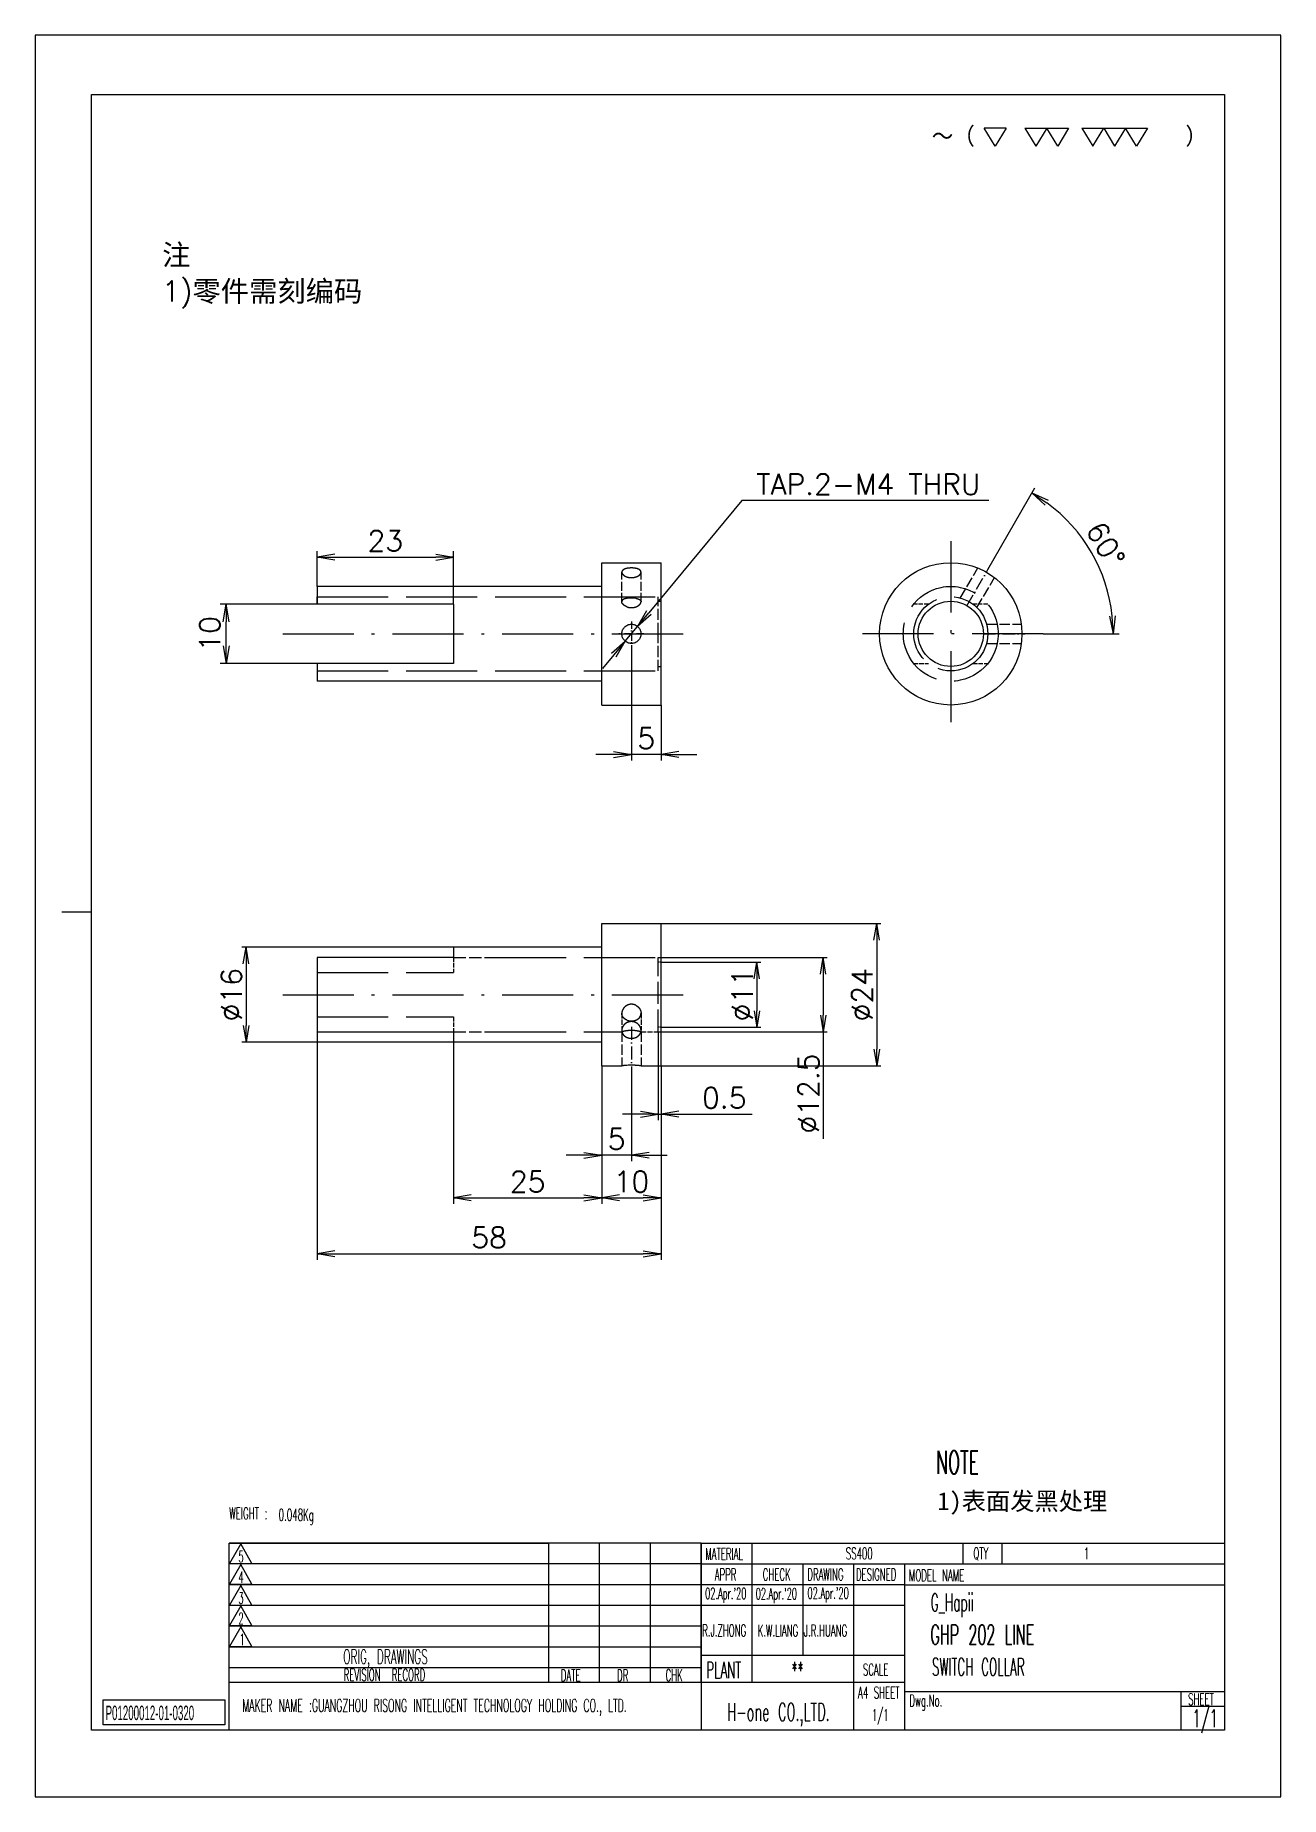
# Model space of a CAD drawing. Header units: millimetres. Extents: x 7914 to 16415, y -883 to 305.
# Drawn here: x 16205 to 16415, y -882.1 to -585.1 of the extents above; entities that cross this region are included whole.
import ezdxf
from ezdxf.enums import TextEntityAlignment as Align

# ---------------------------------------------------------------- set-up
doc = ezdxf.new("R2010")
doc.units = ezdxf.units.MM
for name, pattern in [('CENTER-HOKUTO', [23, 20, -1, 1, -1]), ('DASHDOT', [18.5, 12, -3, 0.5, -3]), ('DASHED', [15, 12, -3]), ('HIDDEN-HOKUTO', [3.8, 2.5, -1.3])]:
    doc.linetypes.add(name, pattern=pattern)
for name, color, linetype in [('6', 2, 'Continuous'), ('title_frame', 7, 'Continuous'), ('word_dim', 253, 'Continuous')]:
    doc.layers.add(name, color=color, linetype=linetype)
for name, color, linetype, lineweight in [('AM_7', 2, 'CENTER-HOKUTO', 30), ('AM_HID', 1, 'HIDDEN-HOKUTO', 25), ('AM_VIS', 7, 'Continuous', 30)]:
    doc.layers.add(name, color=color, linetype=linetype, lineweight=lineweight)
doc.styles.add('MX_NOTE_STANDARD', font='txt.shx', dxfattribs={"bigfont": 'bigfont.shx'})
doc.styles.get("Standard").update_dxf_attribs({"font": 'romans.shx', "bigfont": 'bigfont.shx'})
doc.dimstyles.new('HKT 1-1', dxfattribs={"dimtxt": 3.5, "dimasz": 3, "dimexe": 1, "dimexo": 0, "dimgap": 1, "dimtad": 3, "dimdsep": 46, "dimtxsty": 'Standard', "dimblk1": 'OPEN', "dimblk2": 'OPEN', "dimsah": 1, "dimcen": 0, "dimclrd": 256, "dimclre": 256, "dimclrt": 3, "dimazin": 2, "dimtfac": 1, "dimtmove": 0, "dimatfit": 3, "dimldrblk": 'OPEN', "dimfxl": 0, "dimtolj": 1, "dimlwd": 25, "dimlwe": 25, "dimarcsym": 0})
doc.dimstyles.new('HKT 1-1$3', dxfattribs={"dimtxt": 3.5, "dimasz": 3, "dimexe": 1, "dimexo": 0, "dimgap": 1, "dimtad": 3, "dimtoh": 1, "dimdsep": 46, "dimtxsty": 'Standard', "dimblk1": 'OPEN', "dimblk2": 'OPEN', "dimsah": 1, "dimcen": 0, "dimclrd": 256, "dimclre": 256, "dimclrt": 3, "dimazin": 2, "dimtfac": 1, "dimtmove": 0, "dimatfit": 3, "dimldrblk": 'OPEN', "dimfxl": 0, "dimtolj": 1, "dimlwd": 25, "dimlwe": 25, "dimarcsym": 0})

msp = doc.modelspace()

# ---------------------------------------------------------------- texts
at = {"ltscale": 2, "char_height": 3.5, "attachment_point": 1}
for s, insert, width in [('{\\fSimSun|b0|i0|c134|p2;\\C3;注}', (16226.364, -620.386), 10.36469), ('{\\Fromans,bigfont|c134;\\C3;1)\\fSimSun|b0|i0|c134|p2;零件需刻编码}', (16226.364, -626.517), 96.90613)]:
    msp.add_mtext(s, dxfattribs=dict(at, insert=insert, width=width))
at = {"linetype": 'Continuous', "insert": (16355.935, -849.839), "char_height": 3, "width": 50.9, "attachment_point": 4}
msp.add_mtext('{\\W0.5;\\C3;G_Hapii }', dxfattribs=at)
at = {"layer": 'title_frame', "color": 3, "style": 'MX_NOTE_STANDARD'}
for s, height, width, p in [('NOTE', 3.92, 0.545, (16356.852, -827.683)), ('WEIGHT : ', 2, 0.5341, (16237.657, -835.333)), ('0.048Kg', 2, 0.5341, (16245.999, -835.566)), ('MATERIAL', 1.9728, 0.5341, (16317.93, -842.147)), ('SS400', 1.9728, 0.5341, (16341.631, -842.061)), ('QTY', 1.9728, 0.5341, (16363.131, -842.061)), ('1', 1.973, 0.5341, (16381.759, -842.061)), ('5', 1.918, 0.5341, (16239.218, -842.58)), ('4', 1.918, 0.5341, (16239.218, -846.057)), ('APPR', 1.9728, 0.5341, (16319.526, -845.618)), ('CHECK', 1.9728, 0.5341, (16327.622, -845.618)), ('DRAWING', 1.9728, 0.5341, (16335.141, -845.618)), ('DESIGNED', 1.9728, 0.5341, (16343.333, -845.618)), ('MODEL NAME', 1.9728, 0.5341, (16352.261, -845.769)), ('3', 1.918, 0.5341, (16239.218, -849.586)), ("02.Apr.'20", 1.9, 0.5341, (16317.905, -848.784)), ("02.Apr.'20", 1.9, 0.5341, (16326.433, -848.827)), ("02.Apr.'20", 1.9, 0.5341, (16335.166, -848.718)), ('2', 1.918, 0.5341, (16239.218, -853)), ('1', 1.918, 0.5341, (16239.414, -856.529)), ('GHP 202 LINE', 3.3, 0.5341, (16355.897, -856.409)), ('ORIG, DRAWINGS', 2.4112, 0.5341, (16256.907, -859.698)), ('REVISION  RECORD', 1.9728, 0.5341, (16256.957, -862.536)), ('DATE', 1.9728, 0.5341, (16293.57, -862.617)), ('DR', 1.9728, 0.5341, (16303.064, -862.628)), ('CHK', 1.9728, 0.5341, (16311.241, -862.594)), ('PLANT', 2.74, 0.5341, (16318.094, -862.09)), ('**', 2.74, 0.5341, (16332.451, -862.09)), ('SCALE', 1.9728, 0.5341, (16344.508, -861.641)), ('SWITCH COLLAR', 2.94, 0.5, (16356.145, -861.673)), ('A4 SHEET', 1.9728, 0.5341, (16343.687, -865.536)), ('MAKER NAME :GUANGZHOU RISONG INTELLIGENT TECHNOLOGY HOLDING CO., LTD.', 2.16, 0.5341, (16239.857, -867.793)), ('H-one CO.,LTD.', 3, 0.5341, (16321.614, -869.31)), ('1/1', 1.9728, 0.5341, (16346.039, -869.291)), ('Dwg.No.', 1.9728, 0.5341, (16352.347, -866.882)), ('SHEET', 1.9728, 0.5341, (16399.348, -866.648)), ('1/1', 3, 0.5341, (16400.065, -870.384))]:
    msp.add_text(s, height=height, dxfattribs=dict(at, width=width)).set_placement(p)
at = {"layer": 'title_frame', "color": 3, "style": 'MX_NOTE_STANDARD', "width": 0.5341}
for s, p in [('R.J.ZHONG ', (16321.59, -855.653)), ('K.W.LIANG', (16330.185, -855.675)), ('J.R.HUANG ', (16338.664, -855.671))]:
    msp.add_text(s, height=1.9728, dxfattribs=at).set_placement(p, align=Align.BOTTOM_CENTER)
at = {"layer": 'title_frame', "color": 3, "insert": (16216.815, -866.744), "char_height": 2.45, "width": 4.1107, "attachment_point": 1, "style": 'MX_NOTE_STANDARD'}
msp.add_mtext('{\\f3 of 9 Barcode|b0|i0|c0|p82;\\W0.5;P01200012-01-0320}', dxfattribs=at)
at = {"layer": 'word_dim', "ltscale": 2, "insert": (16357.072, -830.769), "char_height": 3, "width": 35.59967, "attachment_point": 1}
msp.add_mtext('{\\fSimSun|b0|i0|c134|p2;\\C3;1)表面发黑处理}', dxfattribs=at)

# ---------------------------------------------------------------- blocks, each defined once
blk = doc.blocks.new('\\M+18E64\\M+18FE3\\M+182B0\\M+18B4C\\M+18D86\\M+18169\\M+197CE\\M+1816A')
at = {"layer": '6', "color": 3}
for p, q in [((5.64, -0.64), (4.7, 0.92)), ((6.58, 0.92), (4.7, 0.92)), ((6.58, 0.92), (5.64, -0.64)), ((8.19, 0.92), (11.96, 0.92)), ((8.19, 0.92), (9.14, -0.64)), ((10.08, 0.92), (9.14, -0.64)), ((11.02, -0.64), (10.08, 0.92)), ((11.96, 0.92), (11.02, -0.64)), ((13.09, 0.92), (14.98, 0.92)), ((13.09, 0.92), (14.04, -0.64)), ((14.04, -0.64), (14.98, 0.92)), ((14.98, 0.92), (18.74, 0.92)), ((14.98, 0.92), (15.92, -0.64)), ((16.86, 0.92), (15.92, -0.64)), ((17.8, -0.64), (16.86, 0.92)), ((18.74, 0.92), (17.8, -0.64))]:
    blk.add_line(p, q, dxfattribs=at)
at = {"color": 3}
blk.add_text('\\M+18160\\M+18169\\M+18140             \\M+1816A', height=1.68, dxfattribs=at).set_placement((0.19, -0.66))
blk = doc.blocks.new('_Open')
at = {"color": 0, "lineweight": -2}
for p, q in [((-1, 0.167), (0, 0)), ((-1, -0.167), (0, 0)), ((0, 0), (-1, 0))]:
    blk.add_line(p, q, dxfattribs=at)
blk = doc.blocks.new('*D304')
at = {"layer": 'DEFPOINTS', "color": 0, "ltscale": 2}
for p in [(16237.16, -681.04), (16252.48, -681.04), (16252.48, -691.04)]:
    blk.add_point(p, dxfattribs=at)
at = {"layer": 'word_dim', "lineweight": 25, "ltscale": 2}
for p, q in [((16252.48, -681.04), (16236.16, -681.04)), ((16237.16, -688.04), (16237.16, -684.04)), ((16252.48, -691.04), (16236.16, -691.04))]:
    blk.add_line(p, q, dxfattribs=at)
at = {"layer": 'word_dim', "lineweight": 25, "ltscale": 2, "xscale": 3, "yscale": 3, "zscale": 3}
for p, rotation in [((16237.16, -681.04), 90), ((16237.16, -691.04), 270)]:
    blk.add_blockref('_Open', p, dxfattribs=dict(at, rotation=rotation))
at = {"layer": 'word_dim', "color": 3, "ltscale": 2, "insert": (16234.41, -686.04), "char_height": 3.5, "attachment_point": 5, "rotation": 90}
blk.add_mtext('\\A1;10', dxfattribs=at)
blk = doc.blocks.new('*D305')
at = {"layer": 'DEFPOINTS', "color": 0, "ltscale": 2}
for p in [(16275.48, -673.11), (16252.48, -678.04), (16275.48, -681.04)]:
    blk.add_point(p, dxfattribs=at)
at = {"layer": 'word_dim', "lineweight": 25, "ltscale": 2}
for p, q in [((16252.48, -678.04), (16252.48, -672.11)), ((16255.48, -673.11), (16272.48, -673.11)), ((16275.48, -681.04), (16275.48, -672.11))]:
    blk.add_line(p, q, dxfattribs=at)
at = {"layer": 'word_dim', "lineweight": 25, "ltscale": 2, "xscale": 3, "yscale": 3, "zscale": 3, "rotation": 180}
blk.add_blockref('_Open', (16252.48, -673.11), dxfattribs=at)
at = {"layer": 'word_dim', "lineweight": 25, "ltscale": 2, "xscale": 3, "yscale": 3, "zscale": 3}
blk.add_blockref('_Open', (16275.48, -673.11), dxfattribs=at)
at = {"layer": 'word_dim', "color": 3, "ltscale": 2, "insert": (16263.98, -670.36), "char_height": 3.5, "attachment_point": 5}
blk.add_mtext('\\A1;23', dxfattribs=at)
blk = doc.blocks.new('*D306')
at = {"layer": 'DEFPOINTS', "color": 0, "ltscale": 2}
for p in [(16305.48, -688.15), (16310.48, -698.04), (16305.48, -706.4)]:
    blk.add_point(p, dxfattribs=at)
at = {"layer": 'word_dim', "lineweight": 25, "ltscale": 2}
for p, q in [((16305.48, -688.15), (16305.48, -707.4)), ((16310.48, -698.04), (16310.48, -707.4)), ((16302.48, -706.4), (16299.48, -706.4)), ((16310.48, -706.4), (16305.48, -706.4)), ((16313.48, -706.4), (16316.48, -706.4))]:
    blk.add_line(p, q, dxfattribs=at)
at = {"layer": 'word_dim', "lineweight": 25, "ltscale": 2, "xscale": 3, "yscale": 3, "zscale": 3}
blk.add_blockref('_Open', (16305.48, -706.4), dxfattribs=at)
at = {"layer": 'word_dim', "lineweight": 25, "ltscale": 2, "xscale": 3, "yscale": 3, "zscale": 3, "rotation": 180}
blk.add_blockref('_Open', (16310.48, -706.4), dxfattribs=at)
at = {"layer": 'word_dim', "color": 3, "ltscale": 2, "insert": (16307.98, -703.65), "char_height": 3.5, "attachment_point": 5}
blk.add_mtext('\\A1;5', dxfattribs=at)
blk = doc.blocks.new('*D307')
at = {"layer": 'DEFPOINTS', "color": 0, "ltscale": 2}
for p in [(16306.51, -684.79), (16304.44, -687.29)]:
    blk.add_point(p, dxfattribs=at)
at = {"layer": 'word_dim', "lineweight": 25, "ltscale": 2}
for p, q in [((16324.12, -663.57), (16308.43, -682.48)), ((16365.72, -663.57), (16324.12, -663.57)), ((16304.44, -687.29), (16306.51, -684.79)), ((16302.53, -689.59), (16300.61, -691.9))]:
    blk.add_line(p, q, dxfattribs=at)
at = {"layer": 'word_dim', "lineweight": 25, "ltscale": 2, "xscale": 3, "yscale": 3, "zscale": 3}
for p, rotation in [((16306.51, -684.79), 230.3130372418511), ((16304.44, -687.29), 50.31303724185107)]:
    blk.add_blockref('_Open', p, dxfattribs=dict(at, rotation=rotation))
at = {"layer": 'word_dim', "color": 3, "ltscale": 2, "insert": (16345.42, -660.82), "char_height": 3.5, "attachment_point": 5}
blk.add_mtext('\\A1;TAP{\\Fromans,bigfont|c134;.2-}M{\\Fromans,bigfont|c134;4} THRU', dxfattribs=at)
blk = doc.blocks.new('*D308')
at = {"layer": 'DEFPOINTS', "color": 0, "ltscale": 2}
for p in [(16365.57, -675.21), (16385.07, -676.67), (16362.04, -681.32), (16343.72, -686.04), (16374.92, -686.04)]:
    blk.add_point(p, dxfattribs=at)
at = {"layer": 'word_dim', "lineweight": 25, "ltscale": 2}
for p, q in [((16365.57, -675.21), (16373.52, -661.44)), ((16374.92, -686.04), (16387.72, -686.04))]:
    blk.add_line(p, q, dxfattribs=at)
blk.add_arc((16359.32, -686.04), 27.4, 6.2758, 53.7242, dxfattribs=at)
at = {"layer": 'word_dim', "lineweight": 25, "ltscale": 2, "xscale": 3, "yscale": 3, "zscale": 3}
for p, rotation in [((16373.02, -662.31), 146.8621121451838), ((16386.72, -686.04), 273.1378913697323)]:
    blk.add_blockref('_Open', p, dxfattribs=dict(at, rotation=rotation))
at = {"layer": 'word_dim', "color": 3, "ltscale": 2, "insert": (16385.43, -670.96), "char_height": 3.5, "attachment_point": 5, "rotation": 300}
blk.add_mtext('\\A1;60°', dxfattribs=at)
blk = doc.blocks.new('*D309')
at = {"layer": 'DEFPOINTS', "color": 0, "ltscale": 2}
for p in [(16310.48, -734.88), (16310.48, -758.88), (16346.83, -758.88)]:
    blk.add_point(p, dxfattribs=at)
at = {"layer": 'word_dim', "lineweight": 25, "ltscale": 2}
for p, q in [((16310.48, -734.88), (16347.53, -734.88)), ((16346.83, -737.68), (16346.83, -756.08)), ((16310.48, -758.88), (16347.53, -758.88))]:
    blk.add_line(p, q, dxfattribs=at)
at = {"layer": 'word_dim', "lineweight": 25, "ltscale": 2, "xscale": 2.8, "yscale": 2.8, "zscale": 2.8}
for p, rotation in [((16346.83, -734.88), 90), ((16346.83, -758.88), 270)]:
    blk.add_blockref('_Open', p, dxfattribs=dict(at, rotation=rotation))
at = {"layer": 'word_dim', "color": 3, "ltscale": 2, "insert": (16344.38, -746.88), "char_height": 3.5, "attachment_point": 5, "rotation": 90}
blk.add_mtext('\\A1;%%c24', dxfattribs=at)
blk = doc.blocks.new('*D310')
at = {"layer": 'DEFPOINTS', "color": 0, "ltscale": 2}
for p in [(16310.48, -741.38), (16310.48, -752.38), (16326.62, -752.38)]:
    blk.add_point(p, dxfattribs=at)
at = {"layer": 'word_dim', "lineweight": 25, "ltscale": 2}
for p, q in [((16310.48, -741.38), (16327.32, -741.38)), ((16326.62, -744.18), (16326.62, -749.58)), ((16310.48, -752.38), (16327.32, -752.38))]:
    blk.add_line(p, q, dxfattribs=at)
at = {"layer": 'word_dim', "lineweight": 25, "ltscale": 2, "xscale": 2.8, "yscale": 2.8, "zscale": 2.8}
for p, rotation in [((16326.62, -741.38), 90), ((16326.62, -752.38), 270)]:
    blk.add_blockref('_Open', p, dxfattribs=dict(at, rotation=rotation))
at = {"layer": 'word_dim', "color": 3, "ltscale": 2, "insert": (16324.17, -746.88), "char_height": 3.5, "attachment_point": 5, "rotation": 90}
blk.add_mtext('\\A1;%%c11', dxfattribs=at)
blk = doc.blocks.new('*D311')
at = {"layer": 'DEFPOINTS', "color": 0, "ltscale": 2}
for p in [(16309.98, -740.63), (16309.98, -753.13), (16337.8, -753.13)]:
    blk.add_point(p, dxfattribs=at)
at = {"layer": 'word_dim', "lineweight": 25, "ltscale": 2}
for p, q in [((16309.98, -740.63), (16338.49, -740.63)), ((16337.8, -743.43), (16337.8, -750.33)), ((16309.98, -753.13), (16338.49, -753.13)), ((16337.8, -753.13), (16337.8, -771.16))]:
    blk.add_line(p, q, dxfattribs=at)
at = {"layer": 'word_dim', "lineweight": 25, "ltscale": 2, "xscale": 2.8, "yscale": 2.8, "zscale": 2.8}
for p, rotation in [((16337.8, -740.63), 90), ((16337.8, -753.13), 270)]:
    blk.add_blockref('_Open', p, dxfattribs=dict(at, rotation=rotation))
at = {"layer": 'word_dim', "color": 3, "ltscale": 2, "insert": (16335.35, -763.54), "char_height": 3.5, "attachment_point": 5, "rotation": 90}
blk.add_mtext('\\A1;%%c12.5', dxfattribs=at)
blk = doc.blocks.new('*D312')
at = {"layer": 'DEFPOINTS', "color": 0, "ltscale": 2}
for p in [(16309.98, -753.13), (16310.48, -758.88), (16310.48, -767.03)]:
    blk.add_point(p, dxfattribs=at)
at = {"layer": 'word_dim', "lineweight": 25, "ltscale": 2}
for p, q in [((16309.98, -753.13), (16309.98, -768.03)), ((16310.48, -758.88), (16310.48, -768.03)), ((16306.98, -767.03), (16303.98, -767.03)), ((16309.98, -767.03), (16310.48, -767.03)), ((16313.48, -767.03), (16325.81, -767.03))]:
    blk.add_line(p, q, dxfattribs=at)
at = {"layer": 'word_dim', "lineweight": 25, "ltscale": 2, "xscale": 3, "yscale": 3, "zscale": 3}
blk.add_blockref('_Open', (16309.98, -767.03), dxfattribs=at)
at = {"layer": 'word_dim', "lineweight": 25, "ltscale": 2, "xscale": 3, "yscale": 3, "zscale": 3, "rotation": 180}
blk.add_blockref('_Open', (16310.48, -767.03), dxfattribs=at)
at = {"layer": 'word_dim', "color": 3, "ltscale": 2, "insert": (16321.14, -764.28), "char_height": 3.5, "attachment_point": 5}
blk.add_mtext('\\A1;0.5', dxfattribs=at)
blk = doc.blocks.new('*D313')
at = {"layer": 'DEFPOINTS', "color": 0, "ltscale": 2}
for p in [(16300.48, -758.88), (16305.48, -759.47), (16300.48, -773.96)]:
    blk.add_point(p, dxfattribs=at)
at = {"layer": 'word_dim', "lineweight": 25, "ltscale": 2}
for p, q in [((16300.48, -758.88), (16300.48, -774.96)), ((16305.48, -759.47), (16305.48, -774.96)), ((16297.48, -773.96), (16294.48, -773.96)), ((16305.48, -773.96), (16300.48, -773.96)), ((16308.48, -773.96), (16311.48, -773.96))]:
    blk.add_line(p, q, dxfattribs=at)
at = {"layer": 'word_dim', "lineweight": 25, "ltscale": 2, "xscale": 3, "yscale": 3, "zscale": 3}
blk.add_blockref('_Open', (16300.48, -773.96), dxfattribs=at)
at = {"layer": 'word_dim', "lineweight": 25, "ltscale": 2, "xscale": 3, "yscale": 3, "zscale": 3, "rotation": 180}
blk.add_blockref('_Open', (16305.48, -773.96), dxfattribs=at)
at = {"layer": 'word_dim', "color": 3, "ltscale": 2, "insert": (16302.98, -771.21), "char_height": 3.5, "attachment_point": 5}
blk.add_mtext('\\A1;5', dxfattribs=at)
blk = doc.blocks.new('*D314')
at = {"layer": 'DEFPOINTS', "color": 0, "ltscale": 2}
for p in [(16300.48, -758.88), (16310.48, -758.88), (16310.48, -781.15)]:
    blk.add_point(p, dxfattribs=at)
at = {"layer": 'word_dim', "lineweight": 25, "ltscale": 2}
for p, q in [((16300.48, -758.88), (16300.48, -782.15)), ((16310.48, -758.88), (16310.48, -782.15)), ((16303.48, -781.15), (16307.48, -781.15))]:
    blk.add_line(p, q, dxfattribs=at)
at = {"layer": 'word_dim', "lineweight": 25, "ltscale": 2, "xscale": 3, "yscale": 3, "zscale": 3, "rotation": 180}
blk.add_blockref('_Open', (16300.48, -781.15), dxfattribs=at)
at = {"layer": 'word_dim', "lineweight": 25, "ltscale": 2, "xscale": 3, "yscale": 3, "zscale": 3}
blk.add_blockref('_Open', (16310.48, -781.15), dxfattribs=at)
at = {"layer": 'word_dim', "color": 3, "ltscale": 2, "insert": (16305.48, -778.4), "char_height": 3.5, "attachment_point": 5}
blk.add_mtext('\\A1;10', dxfattribs=at)
blk = doc.blocks.new('*D315')
at = {"layer": 'DEFPOINTS', "color": 0, "ltscale": 2}
for p in [(16275.48, -754.88), (16300.48, -758.88), (16300.48, -781.15)]:
    blk.add_point(p, dxfattribs=at)
at = {"layer": 'word_dim', "lineweight": 25, "ltscale": 2}
for p, q in [((16275.48, -754.88), (16275.48, -782.15)), ((16300.48, -758.88), (16300.48, -782.15)), ((16278.48, -781.15), (16297.48, -781.15))]:
    blk.add_line(p, q, dxfattribs=at)
at = {"layer": 'word_dim', "lineweight": 25, "ltscale": 2, "xscale": 3, "yscale": 3, "zscale": 3, "rotation": 180}
blk.add_blockref('_Open', (16275.48, -781.15), dxfattribs=at)
at = {"layer": 'word_dim', "lineweight": 25, "ltscale": 2, "xscale": 3, "yscale": 3, "zscale": 3}
blk.add_blockref('_Open', (16300.48, -781.15), dxfattribs=at)
at = {"layer": 'word_dim', "color": 3, "ltscale": 2, "insert": (16287.98, -778.4), "char_height": 3.5, "attachment_point": 5}
blk.add_mtext('\\A1;25', dxfattribs=at)
blk = doc.blocks.new('*D316')
at = {"layer": 'DEFPOINTS', "color": 0, "ltscale": 2}
for p in [(16252.48, -753.12), (16310.48, -758.88), (16310.48, -790.57)]:
    blk.add_point(p, dxfattribs=at)
at = {"layer": 'word_dim', "lineweight": 25, "ltscale": 2}
for p, q in [((16252.48, -753.12), (16252.48, -791.57)), ((16310.48, -758.88), (16310.48, -791.57)), ((16255.48, -790.57), (16307.48, -790.57))]:
    blk.add_line(p, q, dxfattribs=at)
at = {"layer": 'word_dim', "lineweight": 25, "ltscale": 2, "xscale": 3, "yscale": 3, "zscale": 3, "rotation": 180}
blk.add_blockref('_Open', (16252.48, -790.57), dxfattribs=at)
at = {"layer": 'word_dim', "lineweight": 25, "ltscale": 2, "xscale": 3, "yscale": 3, "zscale": 3}
blk.add_blockref('_Open', (16310.48, -790.57), dxfattribs=at)
at = {"layer": 'word_dim', "color": 3, "ltscale": 2, "insert": (16281.48, -787.82), "char_height": 3.5, "attachment_point": 5}
blk.add_mtext('\\A1;58', dxfattribs=at)
blk = doc.blocks.new('*D317')
at = {"layer": 'DEFPOINTS', "color": 0, "ltscale": 2}
for p in [(16275.48, -738.88), (16240.5, -754.88), (16275.48, -754.88)]:
    blk.add_point(p, dxfattribs=at)
at = {"layer": 'word_dim', "lineweight": 25, "ltscale": 2}
for p, q in [((16275.48, -738.88), (16239.8, -738.88)), ((16240.5, -741.68), (16240.5, -752.08)), ((16275.48, -754.88), (16239.8, -754.88))]:
    blk.add_line(p, q, dxfattribs=at)
at = {"layer": 'word_dim', "lineweight": 25, "ltscale": 2, "xscale": 2.8, "yscale": 2.8, "zscale": 2.8}
for p, rotation in [((16240.5, -738.88), 90), ((16240.5, -754.88), 270)]:
    blk.add_blockref('_Open', p, dxfattribs=dict(at, rotation=rotation))
at = {"layer": 'word_dim', "color": 3, "ltscale": 2, "insert": (16238.05, -746.88), "char_height": 3.5, "attachment_point": 5, "rotation": 90}
blk.add_mtext('\\A1;%%c16', dxfattribs=at)

# ---------------------------------------------------------------- dimensions: what is measured, and where the dimension line sits
at = {"layer": 'word_dim', "ltscale": 2}
dim = msp.add_diameter_dim_2p(p1=(16304.442, -687.285), p2=(16306.513, -684.79), text='TAP{\\Fromans,bigfont|c134;.2-}M{\\Fromans,bigfont|c134;4} THRU', dimstyle='HKT 1-1$3', dxfattribs=at)
dim.commit()
dim.dimension.update_dxf_attribs({"geometry": '*D307', "text_midpoint": (16345.422, -663.569), "dimtype": 163})
dim = msp.add_angular_dim_2l(base=(16385.067, -676.666), line1=((16374.917, -686.038), (16343.717, -686.038)), line2=((16362.041, -681.32), (16365.569, -675.21)), dimstyle='HKT 1-1', dxfattribs=at)
dim.commit()
dim.dimension.update_dxf_attribs({"geometry": '*D308', "text_midpoint": (16385.43, -670.961)})
for base, p1, p2, picture, middle in [((16275.477, -673.109), (16252.477, -678.038), (16275.477, -681.038), '*D305', (16263.977, -670.359)), ((16305.477, -706.395), (16310.477, -698.038), (16305.477, -688.145), '*D306', (16307.977, -703.645)), ((16310.477, -790.565), (16252.477, -753.123), (16310.477, -758.878), '*D316', (16281.477, -787.815)), ((16310.477, -767.032), (16309.977, -753.128), (16310.477, -758.878), '*D312', (16321.144, -764.282)), ((16300.477, -781.152), (16275.477, -754.878), (16300.477, -758.878), '*D315', (16287.977, -778.402)), ((16300.477, -773.963), (16305.477, -759.474), (16300.477, -758.878), '*D313', (16302.977, -771.213)), ((16310.477, -781.152), (16300.477, -758.878), (16310.477, -758.878), '*D314', (16305.477, -778.402))]:
    dim = msp.add_linear_dim(base=base, p1=p1, p2=p2, dimstyle='HKT 1-1', dxfattribs=at)
    dim.commit()
    dim.dimension.update_dxf_attribs({"geometry": picture, "text_midpoint": middle})
dim = msp.add_linear_dim(base=(16237.157, -681.038), p1=(16252.477, -691.038), p2=(16252.477, -681.038), angle=90, dimstyle='HKT 1-1', dxfattribs=at)
dim.commit()
dim.dimension.update_dxf_attribs({"geometry": '*D304', "text_midpoint": (16234.407, -686.038)})
for base, p1, p2, picture, middle in [((16346.831, -758.878), (16310.477, -734.878), (16310.477, -758.878), '*D309', (16344.382, -746.878)), ((16240.503, -754.878), (16275.477, -738.878), (16275.477, -754.878), '*D317', (16238.053, -746.878)), ((16337.795, -753.128), (16309.977, -740.628), (16309.977, -753.128), '*D311', (16335.345, -763.544)), ((16326.618, -752.378), (16310.477, -741.378), (16310.477, -752.378), '*D310', (16324.168, -746.878))]:
    dim = msp.add_linear_dim(base=base, p1=p1, p2=p2, angle=90, text='%%c<>', dimstyle='HKT 1-1', override={"dimasz": 2.8, "dimexe": 0.69965, "dimgap": 0.69965}, dxfattribs=at)
    dim.commit()
    dim.dimension.update_dxf_attribs({"geometry": picture, "text_midpoint": middle})

# ---------------------------------------------------------------- linework, layer by layer
at = {"linetype": 'Continuous'}
msp.add_line((16351.558, -846.36), (16405.458, -846.36), dxfattribs=at)
at = {"layer": 'AM_7', "linetype": 'DASHDOT'}
for p, q in [((16359.317, -670.438), (16359.317, -701.638)), ((16246.677, -686.038), (16316.277, -686.038)), ((16374.917, -686.038), (16343.717, -686.038)), ((16246.677, -746.878), (16316.277, -746.878))]:
    msp.add_line(p, q, dxfattribs=at)
at = {"layer": 'AM_7', "linetype": 'DASHDOT', "ltscale": 0.176385}
for p, q in [((16362.041, -681.32), (16365.569, -675.21)), ((16364.765, -686.038), (16371.821, -686.038))]:
    msp.add_line(p, q, dxfattribs=at)
at = {"layer": 'AM_7', "linetype": 'DASHDOT', "ltscale": 0.105365}
for p, q in [((16307.585, -686.038), (16303.37, -686.038)), ((16305.477, -683.93), (16305.477, -688.145))]:
    msp.add_line(p, q, dxfattribs=at)
at = {"layer": 'AM_7', "linetype": 'DASHDOT', "ltscale": 0.178893}
msp.add_line((16305.477, -752.318), (16305.477, -759.474), dxfattribs=at)
at = {"layer": 'AM_HID', "linetype": 'DASHED', "ltscale": 0.124491}
for p, q in [((16303.856, -680.625), (16303.856, -675.645)), ((16307.098, -680.625), (16307.098, -675.645))]:
    msp.add_line(p, q, dxfattribs=at)
at = {"layer": 'AM_HID', "linetype": 'DASHED', "ltscale": 0.146346}
msp.add_line((16360.931, -680), (16363.858, -674.93), dxfattribs=at)
at = {"layer": 'AM_HID', "linetype": 'DASHED', "ltscale": 0.146347}
for p, q in [((16363.739, -681.621), (16366.666, -676.551)), ((16365.353, -684.417), (16371.207, -684.417)), ((16365.353, -687.659), (16371.207, -687.659))]:
    msp.add_line(p, q, dxfattribs=at)
at = {"layer": 'AM_HID', "linetype": 'DASHED'}
for p, q in [((16252.477, -679.788), (16282.477, -679.788)), ((16282.477, -679.788), (16309.977, -679.788)), ((16252.477, -692.288), (16309.977, -692.288)), ((16275.477, -740.633), (16252.477, -740.633)), ((16282.477, -740.628), (16309.977, -740.628)), ((16252.477, -743.128), (16275.477, -743.128)), ((16252.477, -743.128), (16275.477, -743.128)), ((16252.477, -750.628), (16275.477, -750.628)), ((16252.477, -750.628), (16275.477, -750.628)), ((16282.477, -753.128), (16303.856, -753.128))]:
    msp.add_line(p, q, dxfattribs=at)
at = {"layer": 'AM_HID', "linetype": 'DASHED', "ltscale": 0.15625}
for p, q in [((16309.977, -686.038), (16309.977, -679.788)), ((16309.977, -692.288), (16309.977, -686.038))]:
    msp.add_line(p, q, dxfattribs=at)
at = {"layer": 'AM_HID', "linetype": 'DASHED', "ltscale": 0.0125}
for p, q in [((16309.977, -680.538), (16310.477, -680.538)), ((16309.977, -691.538), (16310.477, -691.538)), ((16310.477, -741.378), (16309.977, -741.378)), ((16310.477, -752.378), (16309.977, -752.378))]:
    msp.add_line(p, q, dxfattribs=at)
at = {"layer": 'AM_HID', "linetype": 'DASHED', "ltscale": 0.062375}
for p, q in [((16355.567, -681.038), (16353.072, -681.038)), ((16365.562, -681.038), (16363.067, -681.038)), ((16353.072, -691.038), (16355.567, -691.038)), ((16363.067, -691.038), (16365.562, -691.038)), ((16275.477, -740.633), (16275.477, -743.128)), ((16275.477, -750.628), (16275.477, -753.123))]:
    msp.add_line(p, q, dxfattribs=at)
at = {"layer": 'AM_HID', "linetype": 'DASHED', "ltscale": 0.175}
for p, q in [((16275.477, -740.628), (16282.477, -740.628)), ((16275.477, -753.128), (16282.477, -753.128))]:
    msp.add_line(p, q, dxfattribs=at)
at = {"layer": 'AM_HID', "linetype": 'DASHED', "ltscale": 0.3125}
msp.add_line((16309.977, -753.128), (16309.977, -740.628), dxfattribs=at)
at = {"layer": 'AM_HID', "linetype": 'DASHED', "ltscale": 0.071875}
for p, q in [((16303.856, -750.003), (16303.856, -752.878)), ((16307.098, -750.003), (16307.098, -752.878))]:
    msp.add_line(p, q, dxfattribs=at)
at = {"layer": 'AM_HID', "linetype": 'DASHED', "ltscale": 0.14375}
for p, q in [((16303.856, -753.128), (16303.856, -758.878)), ((16307.098, -753.128), (16307.098, -758.878))]:
    msp.add_line(p, q, dxfattribs=at)
at = {"layer": 'AM_HID', "linetype": 'DASHED', "ltscale": 0.071975}
msp.add_line((16307.098, -753.128), (16309.977, -753.128), dxfattribs=at)
at = {"layer": 'AM_HID', "linetype": 'DASHED'}
for centre, radius in [((16359.317, -686.038), 8), ((16359.317, -686.038), 6.25), ((16305.477, -686.038), 1.621)]:
    msp.add_circle(centre, radius, dxfattribs=at)
for centre, radius, start, end in [((16305.573, -759.695), 6.788, 97.38568, 104.64683), ((16305.479, -759.178), 6.263, 82.89061, 105.01768), ((16305.475, -759.178), 6.263, 74.98232, 97.10939), ((16305.382, -759.695), 6.788, 75.35317, 82.61432), ((16305.496, -770.972), 12.204, 93.89373, 96.6056), ((16305.474, -770.74), 11.972, 86.26382, 88.54924), ((16305.464, -770.902), 12.135, 84.50403, 86.26584)]:
    msp.add_arc(centre, radius, start, end, dxfattribs=at)
for points, knots in [([(16306.254, -675.007), (16306.015, -674.956), (16305.753, -674.927), (16305.484, -674.918), (16304.958, -674.94), (16304.484, -675.046), (16304.271, -675.121), (16304.025, -675.266), (16303.897, -675.453), (16303.87, -675.515), (16303.856, -675.58), (16303.856, -675.645)], [0, 0, 0, 0, 0, 0, 2.3767685, 2.3767685, 2.3767685, 4.6626699, 4.6626699, 4.6626699, 5.6908897, 5.6908897, 5.6908897, 5.6908897, 5.6908897, 5.6908897]), ([(16303.856, -675.645), (16303.856, -675.734), (16303.881, -675.825), (16303.929, -675.916), (16304.07, -676.095), (16304.286, -676.25), (16304.413, -676.321), (16304.552, -676.381), (16304.7, -676.43)], [0, 0, 0, 0, 0, 0, 1.3452363, 1.3452363, 1.3452363, 2.7879598, 2.7879598, 2.7879598, 2.7879598, 2.7879598, 2.7879598]), ([(16304.7, -676.43), (16304.939, -676.509), (16305.201, -676.558), (16305.472, -676.572), (16306.002, -676.532), (16306.476, -676.366), (16306.686, -676.256), (16306.93, -676.064), (16307.058, -675.848), (16307.085, -675.78), (16307.098, -675.712), (16307.098, -675.645)], [0, 0, 0, 0, 0, 0, 2.3850246, 2.3850246, 2.3850246, 4.6978305, 4.6978305, 4.6978305, 5.7341209, 5.7341209, 5.7341209, 5.7341209, 5.7341209, 5.7341209]), ([(16307.098, -675.645), (16307.098, -675.558), (16307.075, -675.473), (16307.027, -675.393), (16306.884, -675.244), (16306.667, -675.129), (16306.54, -675.079), (16306.401, -675.039), (16306.254, -675.007)], [0, 0, 0, 0, 0, 0, 1.3334533, 1.3334533, 1.3334533, 2.7530209, 2.7530209, 2.7530209, 2.7530209, 2.7530209, 2.7530209]), ([(16306.254, -680.056), (16305.953, -680.007), (16305.617, -679.99), (16305.28, -679.989), (16304.719, -680.026), (16304.262, -680.152), (16304.1, -680.222), (16303.943, -680.345), (16303.873, -680.5), (16303.862, -680.541), (16303.856, -680.582), (16303.856, -680.625)], [0, 0, 0, 0, 0, 0, 2.9861481, 2.9861481, 2.9861481, 5.0374249, 5.0374249, 5.0374249, 5.7087759, 5.7087759, 5.7087759, 5.7087759, 5.7087759, 5.7087759]), ([(16306.254, -680.056), (16306.458, -680.089), (16306.646, -680.136), (16306.811, -680.2), (16306.988, -680.32), (16307.074, -680.477), (16307.09, -680.524), (16307.098, -680.574), (16307.098, -680.625)], [0, 0, 0, 0, 0, 0, 1.9665584, 1.9665584, 1.9665584, 2.7450088, 2.7450088, 2.7450088, 2.7450088, 2.7450088, 2.7450088]), ([(16304.7, -681.478), (16304.494, -681.4), (16304.307, -681.295), (16304.144, -681.172), (16303.968, -680.982), (16303.881, -680.786), (16303.865, -680.731), (16303.856, -680.677), (16303.856, -680.625)], [0, 0, 0, 0, 0, 0, 2.0218675, 2.0218675, 2.0218675, 2.8139921, 2.8139921, 2.8139921, 2.8139921, 2.8139921, 2.8139921]), ([(16304.7, -681.478), (16304.939, -681.57), (16305.203, -681.629), (16305.476, -681.646), (16306.011, -681.595), (16306.483, -681.4), (16306.69, -681.273), (16306.931, -681.06), (16307.058, -680.832), (16307.085, -680.761), (16307.098, -680.692), (16307.098, -680.625)], [0, 0, 0, 0, 0, 0, 2.4051669, 2.4051669, 2.4051669, 4.7407244, 4.7407244, 4.7407244, 5.7841565, 5.7841565, 5.7841565, 5.7841565, 5.7841565, 5.7841565]), ([(16306.254, -748.689), (16306.077, -748.593), (16305.884, -748.524), (16305.682, -748.485), (16305.273, -748.473), (16304.88, -748.586), (16304.694, -748.672), (16304.357, -748.894), (16304.102, -749.199), (16304, -749.366), (16303.906, -749.598), (16303.866, -749.836), (16303.859, -749.892), (16303.856, -749.947), (16303.856, -750.003)], [0, 0, 0, 0, 0, 0, 1.8178636, 1.8178636, 1.8178636, 3.6352769, 3.6352769, 3.6352769, 5.4311134, 5.4311134, 5.4311134, 5.980249, 5.980249, 5.980249, 5.980249, 5.980249, 5.980249]), ([(16304.7, -751.153), (16304.52, -751.079), (16304.354, -750.983), (16304.209, -750.863), (16304.012, -750.631), (16303.901, -750.355), (16303.871, -750.241), (16303.856, -750.122), (16303.856, -750.003)], [0, 0, 0, 0, 0, 0, 1.774684, 1.774684, 1.774684, 2.9336358, 2.9336358, 2.9336358, 2.9336358, 2.9336358, 2.9336358]), ([(16304.7, -751.153), (16304.938, -751.25), (16305.202, -751.308), (16305.477, -751.324), (16306.015, -751.276), (16306.489, -751.069), (16306.696, -750.927), (16306.935, -750.661), (16307.058, -750.338), (16307.085, -750.229), (16307.098, -750.116), (16307.098, -750.003)], [0, 0, 0, 0, 0, 0, 2.4045616, 2.4045616, 2.4045616, 4.76859, 4.76859, 4.76859, 5.8977761, 5.8977761, 5.8977761, 5.8977761, 5.8977761, 5.8977761]), ([(16306.254, -748.689), (16306.436, -748.786), (16306.602, -748.911), (16306.746, -749.059), (16306.941, -749.332), (16307.053, -749.636), (16307.083, -749.758), (16307.098, -749.881), (16307.098, -750.003)], [0, 0, 0, 0, 0, 0, 1.8181494, 1.8181494, 1.8181494, 2.9961376, 2.9961376, 2.9961376, 2.9961376, 2.9961376, 2.9961376]), ([(16306.254, -751.604), (16306.077, -751.514), (16305.885, -751.449), (16305.684, -751.413), (16305.278, -751.401), (16304.886, -751.505), (16304.699, -751.584), (16304.36, -751.793), (16304.103, -752.087), (16304, -752.249), (16303.906, -752.477), (16303.866, -752.711), (16303.859, -752.767), (16303.856, -752.822), (16303.856, -752.878)], [0, 0, 0, 0, 0, 0, 1.8043751, 1.8043751, 1.8043751, 3.6101012, 3.6101012, 3.6101012, 5.3892178, 5.3892178, 5.3892178, 5.9363529, 5.9363529, 5.9363529, 5.9363529, 5.9363529, 5.9363529]), ([(16303.856, -752.878), (16303.856, -753.029), (16303.88, -753.178), (16303.927, -753.323), (16304.066, -753.595), (16304.284, -753.82), (16304.41, -753.919), (16304.55, -754.001), (16304.7, -754.067)], [0, 0, 0, 0, 0, 0, 1.4597251, 1.4597251, 1.4597251, 2.9385014, 2.9385014, 2.9385014, 2.9385014, 2.9385014, 2.9385014]), ([(16304.7, -754.067), (16304.938, -754.172), (16305.2, -754.234), (16305.474, -754.253), (16306.011, -754.202), (16306.486, -753.979), (16306.693, -753.827), (16306.934, -753.548), (16307.058, -753.217), (16307.085, -753.105), (16307.098, -752.992), (16307.098, -752.878)], [0, 0, 0, 0, 0, 0, 2.3970132, 2.3970132, 2.3970132, 4.7647152, 4.7647152, 4.7647152, 5.893943, 5.893943, 5.893943, 5.893943, 5.893943, 5.893943]), ([(16307.098, -752.878), (16307.098, -752.695), (16307.064, -752.51), (16306.996, -752.332), (16306.831, -752.052), (16306.595, -751.822), (16306.49, -751.738), (16306.375, -751.665), (16306.254, -751.604)], [0, 0, 0, 0, 0, 0, 1.7682818, 1.7682818, 1.7682818, 2.9713004, 2.9713004, 2.9713004, 2.9713004, 2.9713004, 2.9713004])]:
    msp.add_open_spline(points, degree=5, knots=knots, dxfattribs=at)
at = {"layer": 'AM_VIS', "ltscale": 0.25}
for p, q in [((16300.477, -674.038), (16310.477, -674.038)), ((16300.477, -698.038), (16310.477, -698.038)), ((16300.477, -734.878), (16310.477, -734.878))]:
    msp.add_line(p, q, dxfattribs=at)
at = {"layer": 'AM_VIS', "ltscale": 0.3}
for p, q in [((16300.477, -686.038), (16300.477, -674.038)), ((16310.477, -686.038), (16310.477, -674.038)), ((16300.477, -698.038), (16300.477, -686.038)), ((16310.477, -698.038), (16310.477, -686.038)), ((16300.477, -746.878), (16300.477, -734.878)), ((16310.477, -746.878), (16310.477, -734.878)), ((16300.477, -758.878), (16300.477, -746.878)), ((16310.477, -758.878), (16310.477, -746.878))]:
    msp.add_line(p, q, dxfattribs=at)
at = {"layer": 'AM_VIS', "ltscale": 0.075}
for p, q in [((16252.477, -678.038), (16252.477, -681.038)), ((16252.477, -691.038), (16252.477, -694.038))]:
    msp.add_line(p, q, dxfattribs=at)
at = {"layer": 'AM_VIS'}
for p, q in [((16282.477, -678.038), (16252.477, -678.038)), ((16275.477, -681.038), (16252.477, -681.038)), ((16275.477, -691.038), (16252.477, -691.038)), ((16282.477, -694.038), (16252.477, -694.038)), ((16275.477, -740.633), (16252.477, -740.633)), ((16252.477, -753.123), (16275.477, -753.123)), ((16252.477, -753.123), (16275.477, -753.123))]:
    msp.add_line(p, q, dxfattribs=at)
at = {"layer": 'AM_VIS', "ltscale": 0.03125}
msp.add_line((16252.477, -681.038), (16252.477, -679.788), dxfattribs=at)
at = {"layer": 'AM_VIS', "ltscale": 0.45}
for p, q in [((16300.477, -678.038), (16282.477, -678.038)), ((16300.477, -694.038), (16282.477, -694.038)), ((16300.477, -738.878), (16282.477, -738.878)), ((16300.477, -754.878), (16282.477, -754.878))]:
    msp.add_line(p, q, dxfattribs=at)
at = {"layer": 'AM_VIS', "ltscale": 0.125}
for p, q in [((16275.477, -681.038), (16275.477, -686.038)), ((16275.477, -686.038), (16275.477, -691.038))]:
    msp.add_line(p, q, dxfattribs=at)
at = {"layer": 'AM_VIS', "ltscale": 0.043875}
for p, q in [((16275.477, -738.878), (16275.477, -740.633)), ((16275.477, -753.123), (16275.477, -754.878))]:
    msp.add_line(p, q, dxfattribs=at)
at = {"layer": 'AM_VIS', "ltscale": 0.175}
for p, q in [((16282.477, -738.878), (16275.477, -738.878)), ((16282.477, -754.878), (16275.477, -754.878))]:
    msp.add_line(p, q, dxfattribs=at)
at = {"layer": 'AM_VIS', "ltscale": 0.31225}
msp.add_line((16252.477, -740.633), (16252.477, -753.123), dxfattribs=at)
at = {"layer": 'AM_VIS', "ltscale": 0.000105307}
msp.add_line((16275.477, -740.632), (16275.477, -740.628), dxfattribs=at)
at = {"layer": 'AM_VIS', "ltscale": 0.084475}
for p, q in [((16300.477, -758.878), (16303.856, -758.878)), ((16307.098, -758.878), (16310.477, -758.878))]:
    msp.add_line(p, q, dxfattribs=at)
at = {"layer": 'AM_VIS', "ltscale": 0.005945}
msp.add_line((16304.092, -758.848), (16303.856, -758.878), dxfattribs=at)
at = {"layer": 'AM_VIS'}
for radius in [12, 5.5]:
    msp.add_circle((16359.317, -686.038), radius, dxfattribs=at)
for centre, radius, start, end in [((16305.522, -771.254), 12.488, 93.77302, 97.6649), ((16305.478, -770.681), 11.913, 88.55847, 93.90008), ((16305.475, -770.816), 12.049, 82.2549, 93.68525), ((16305.434, -771.196), 12.43, 82.30325, 84.49328)]:
    msp.add_arc(centre, radius, start, end, dxfattribs=at)
at = {"layer": 'title_frame'}
for p, q in [((16214.458, -595.11), (16405.458, -595.11)), ((16214.458, -870.86), (16214.458, -595.11)), ((16219.458, -595.11), (16405.458, -595.11)), ((16405.458, -595.11), (16405.458, -870.86)), ((16214.458, -732.985), (16209.458, -732.985)), ((16237.633, -870.86), (16237.633, -839.36)), ((16237.633, -839.36), (16291.533, -839.36)), ((16317.258, -839.36), (16237.633, -839.36)), ((16239.613, -839.483), (16237.733, -842.805)), ((16241.493, -842.805), (16239.613, -839.483)), ((16291.533, -862.86), (16291.533, -839.36)), ((16300.108, -862.86), (16300.108, -839.36)), ((16300.108, -862.86), (16300.108, -839.36)), ((16308.683, -862.86), (16308.683, -839.36)), ((16308.683, -862.86), (16308.683, -839.36)), ((16317.258, -839.36), (16317.258, -842.86)), ((16317.258, -862.86), (16317.258, -839.36)), ((16317.258, -839.36), (16317.258, -870.86)), ((16317.258, -839.36), (16317.258, -870.86)), ((16317.258, -839.36), (16405.458, -839.36)), ((16325.833, -862.86), (16325.833, -839.36)), ((16361.358, -839.36), (16361.358, -842.86)), ((16367.93, -839.36), (16367.93, -842.86)), ((16291.533, -842.86), (16237.633, -842.86)), ((16317.258, -842.86), (16237.633, -842.86)), ((16237.733, -842.805), (16241.493, -842.805)), ((16239.613, -842.96), (16237.733, -846.282)), ((16241.493, -846.282), (16239.613, -842.96)), ((16317.258, -842.86), (16405.458, -842.86)), ((16334.408, -858.263), (16334.408, -842.86)), ((16342.983, -870.86), (16342.983, -842.86)), ((16351.558, -870.86), (16351.558, -842.86)), ((16291.533, -846.36), (16237.633, -846.36)), ((16317.258, -846.36), (16237.633, -846.36)), ((16237.733, -846.282), (16241.493, -846.282)), ((16351.558, -846.36), (16317.258, -846.36)), ((16239.613, -846.49), (16237.733, -849.812)), ((16241.493, -849.812), (16239.613, -846.49)), ((16291.533, -849.86), (16237.633, -849.86)), ((16317.258, -849.86), (16237.633, -849.86)), ((16237.733, -849.812), (16241.493, -849.812)), ((16239.613, -849.903), (16237.733, -853.225)), ((16241.493, -853.225), (16239.613, -849.903)), ((16351.558, -849.86), (16317.258, -849.86)), ((16291.533, -853.36), (16237.633, -853.36)), ((16317.258, -853.36), (16237.633, -853.36)), ((16237.733, -853.225), (16241.493, -853.225)), ((16239.613, -853.433), (16237.733, -856.755)), ((16241.493, -856.755), (16239.613, -853.433)), ((16291.533, -856.86), (16237.633, -856.86)), ((16317.258, -856.86), (16237.633, -856.86)), ((16237.733, -856.755), (16241.493, -856.755)), ((16317.258, -858.263), (16351.558, -858.263)), ((16291.533, -860.36), (16237.633, -860.36)), ((16317.258, -860.36), (16237.633, -860.36)), ((16317.258, -862.86), (16237.633, -862.86)), ((16351.558, -862.86), (16317.258, -862.86)), ((16216.401, -865.788), (16236.929, -865.788)), ((16216.401, -869.988), (16216.401, -865.788)), ((16236.929, -865.788), (16236.929, -869.988)), ((16351.558, -864.36), (16405.458, -864.36)), ((16398.108, -864.36), (16398.108, -870.86)), ((16398.108, -866.86), (16405.458, -866.86)), ((16236.929, -869.988), (16216.401, -869.988)), ((16405.458, -870.86), (16214.458, -870.86)), ((16405.458, -870.86), (16351.558, -870.86))]:
    msp.add_line(p, q, dxfattribs=at)
at = {"layer": 'title_frame', "color": 4}
msp.add_lwpolyline([(16204.958, -882.11), (16414.958, -882.11), (16414.958, -585.11), (16204.958, -585.11)], close=True, dxfattribs=at)

# ---------------------------------------------------------------- block references
at = {"layer": 'title_frame', "xscale": 1.959999999999127, "yscale": 1.959999999999127, "zscale": 1.96}
msp.add_blockref('\\M+18E64\\M+18FE3\\M+182B0\\M+18B4C\\M+18D86\\M+18169\\M+197CE\\M+1816A', (16355.749, -602.575), dxfattribs=at)

msp.set_redraw_order([(e.dxf.handle, doc.entitydb.next_handle()) for e in msp.query("TEXT MTEXT ATTDEF DIMENSION ARC_DIMENSION")])  # texts and dimensions are drawn at this point

doc.saveas('drawing.dxf')
